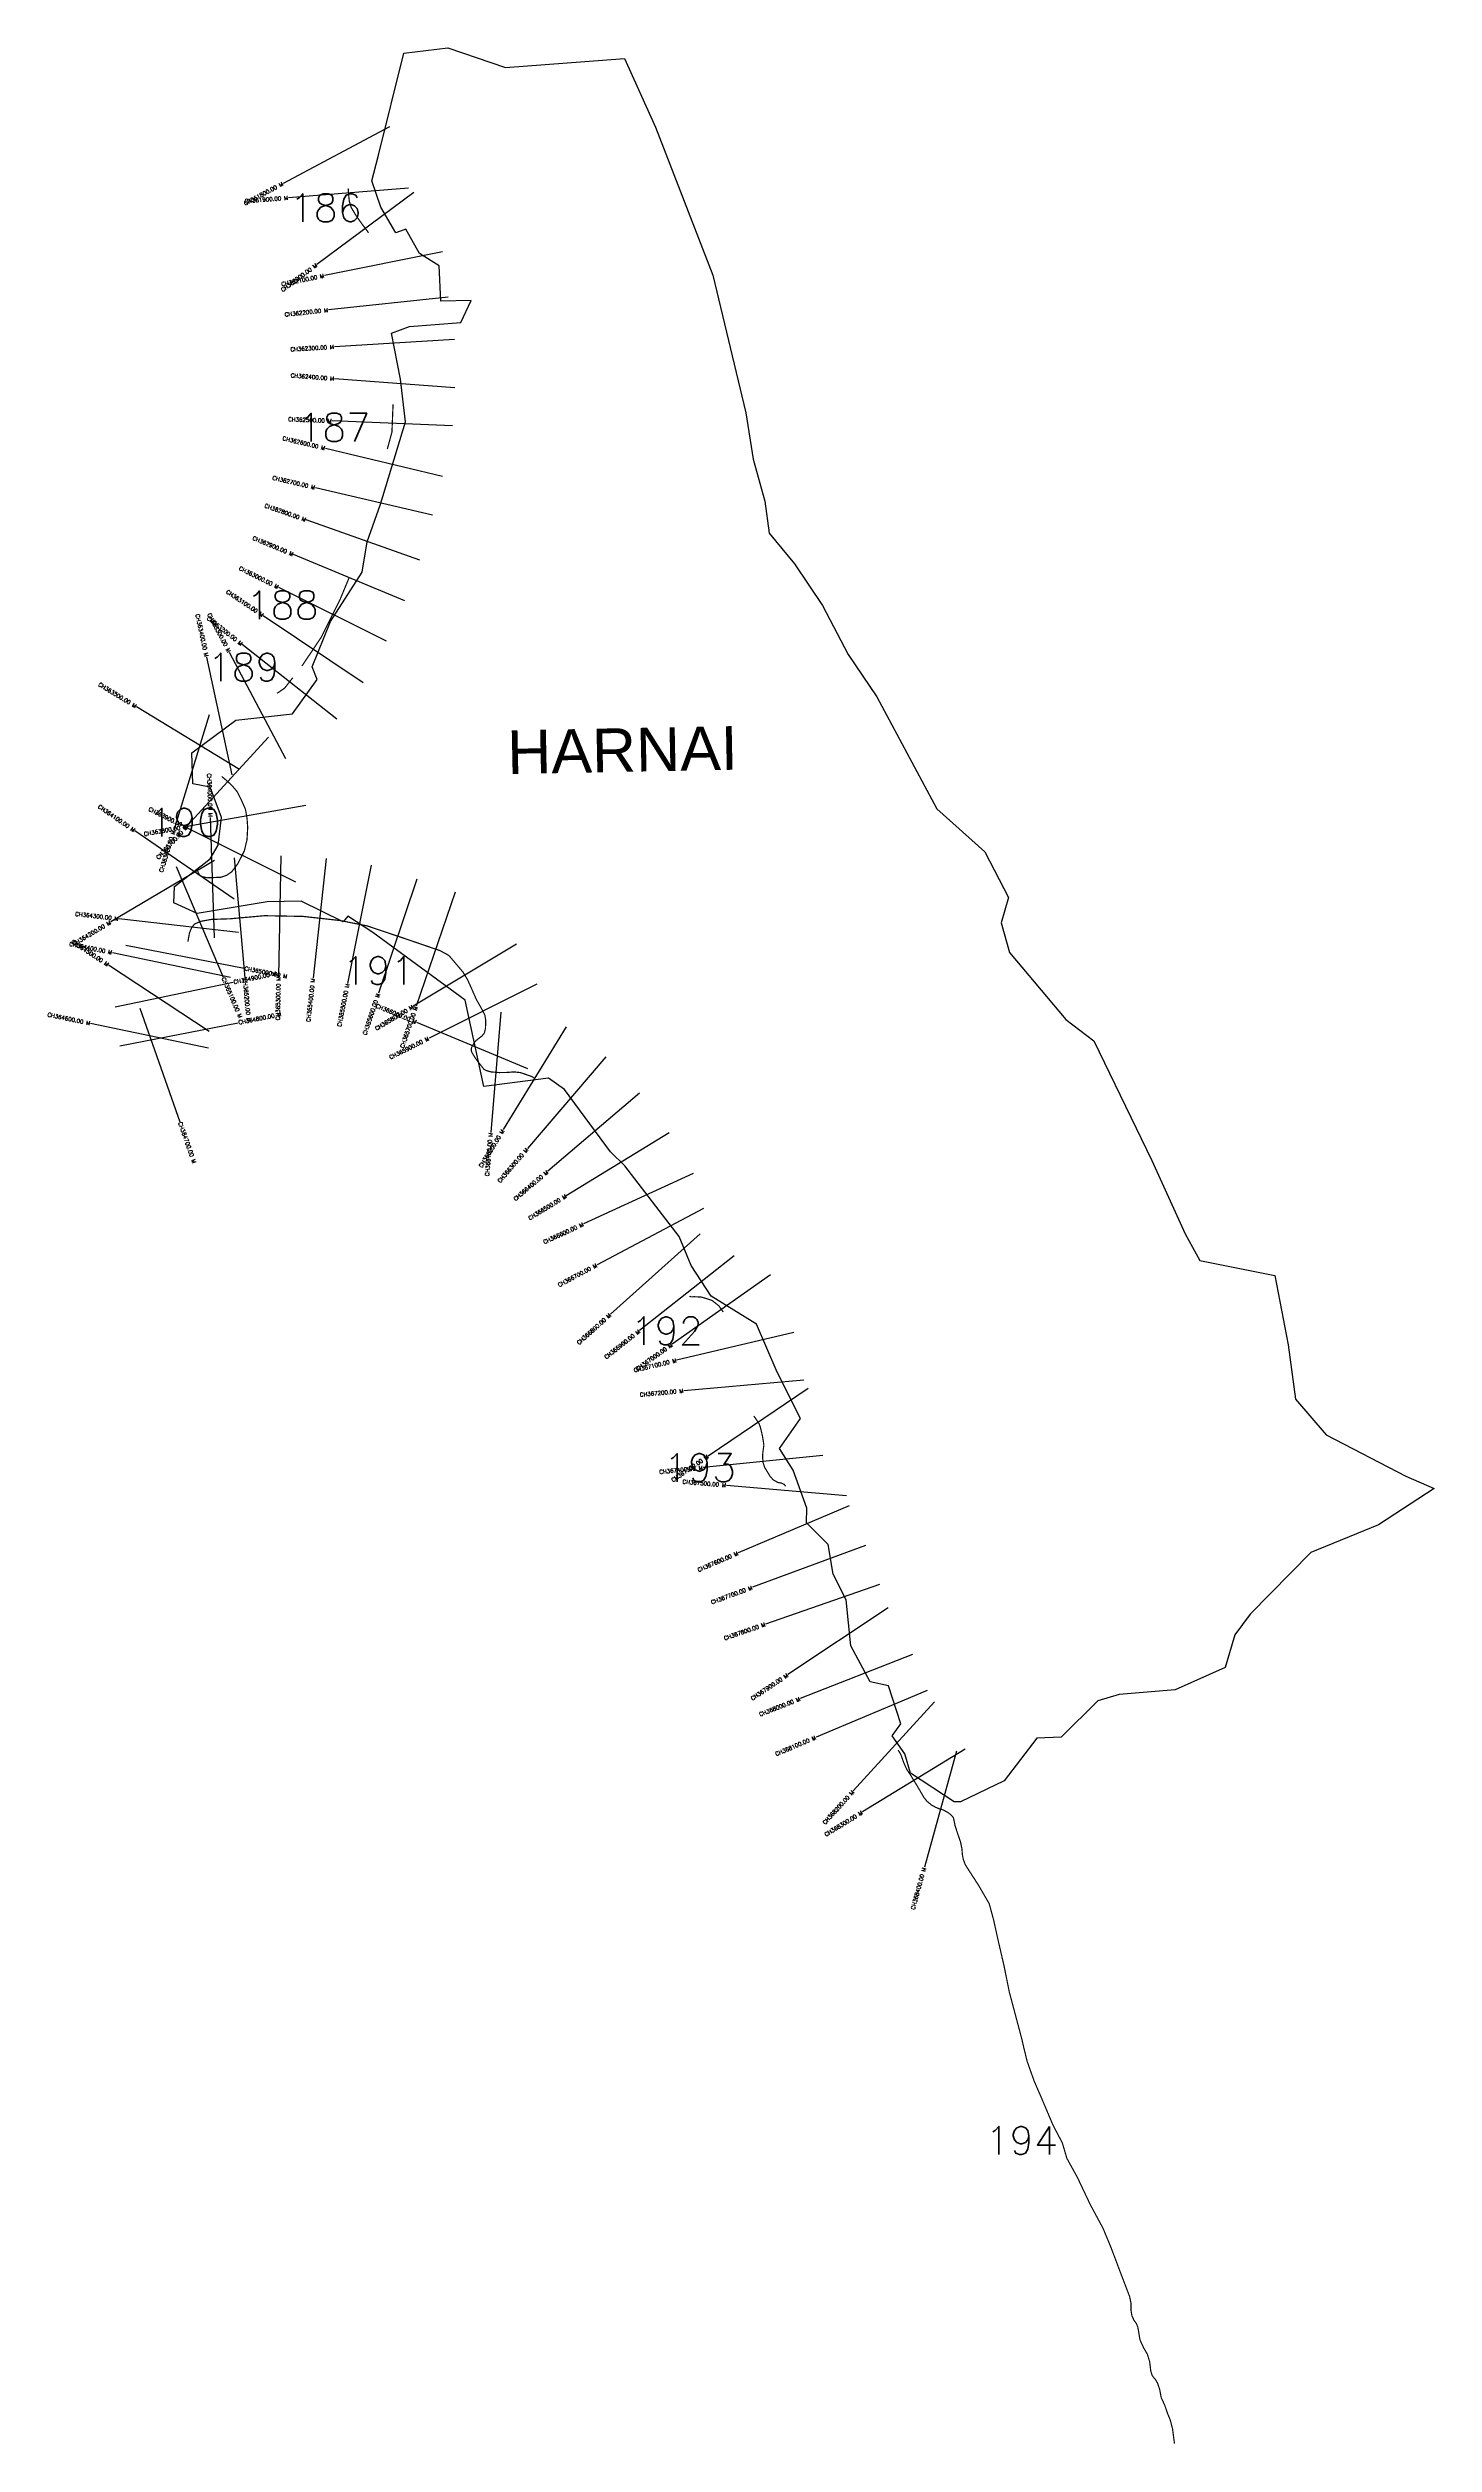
# Model space of a CAD drawing. Header units: metres. Extents: x 297192 to 300643, y 1966590 to 1972555.
import ezdxf
from ezdxf.enums import TextEntityAlignment as Align

# ---------------------------------------------------------------- set-up
doc = ezdxf.new("R2010")
doc.units = ezdxf.units.M
doc.header["$MEASUREMENT"] = 0
for name, color, linetype in [('CS', 134, 'Continuous'), ('CSMark', 6, 'Continuous'), ('NATURALLY PROTECTED', 3, 'Continuous'), ('VILLAGE NAME', 250, 'Continuous')]:
    doc.layers.add(name, color=color, linetype=linetype)
doc.styles.get("Standard").update_dxf_attribs({"font": 'simplex.shx'})

msp = doc.modelspace()

# ---------------------------------------------------------------- linework, layer by layer
at = {"color": 6, "flags": 128}
for points in [[(298331, 1972506.4), (298627.5, 1972528.3), (298704.4, 1972357.7), (298847.3, 1971988.9), (298929.5, 1971646.2), (298947.4, 1971531.2), (298976.4, 1971426.6), (298987.3, 1971347.1), (299050.5, 1971270.6), (299120.3, 1971166.9), (299184, 1971045.1), (299255.7, 1970939.6), (299405, 1970660.8), (299524.5, 1970554), (299583.3, 1970439.7), (299565.2, 1970377), (299585.7, 1970302.7), (299725.5, 1970136.1), (299795.4, 1970083), (299940.2, 1969785.1), (300023.1, 1969602.8), (300059.5, 1969536.1), (300246.1, 1969499.1), (300279.1, 1969326.5), (300297.2, 1969191.5), (300373.8, 1969102.3), (300572.2, 1968999.9), (300642.6, 1968968.9), (300503.9, 1968878.5), (300335.6, 1968809.8), (300184.4, 1968656.4), (300146.8, 1968604.8), (300122.9, 1968523.5), (299997.8, 1968467.3), (299859, 1968455.7), (299805.9, 1968440.3), (299713.9, 1968349.8), (299653.5, 1968347.7), (299572.2, 1968241.4), (299463.3, 1968189.2), (299447.8, 1968188.8), (299339.2, 1968260), (299325, 1968308.4), (299293.3, 1968353.5), (299315, 1968383.1), (299284.2, 1968477.7), (299239, 1968487.2), (299190.4, 1968577.2), (299178.6, 1968691.4), (299146.5, 1968755.6), (299133.8, 1968829.5), (299080.4, 1968883.6), (299080.9, 1968920.3), (299047.2, 1969014.1), (299013.4, 1969068.2), (299065, 1969143.2), (299007.4, 1969258.7), (298955.8, 1969377.8), (298842.5, 1969447.4), (298792.9, 1969523.7), (298763, 1969596), (298628.2, 1969772.4), (298592.3, 1969807.3), (298478, 1969962), (298438.2, 1969990.7), (298277.3, 1969969.3), (298230.9, 1970184.2), (298000.4, 1970352.9), (297938.1, 1970393.9), (297926.4, 1970379.7), (297822.6, 1970430.7), (297737.4, 1970429), (297563.1, 1970400.6), (297505.1, 1970427.1), (297507.2, 1970467.3), (297595.3, 1970536.6), (297615.5, 1970570.1), (297623.8, 1970639), (297595.6, 1970714.3), (297552.7, 1970722.9), (297550.3, 1970799.9), (297659.7, 1970881.4), (297800.9, 1970897.3), (297862.2, 1970982.3), (297849.4, 1971013.9), (297895.6, 1971126.8), (297973.8, 1971249.7), (297986.8, 1971325.5), (298019.5, 1971419.3), (298081.8, 1971624), (298069.1, 1971729.9), (298047.4, 1971845.2), (298091.5, 1971861.6), (298220.1, 1971871.6), (298245.1, 1971925.9), (298169.9, 1971924.7), (298165.5, 1972012.4), (298117, 1972042.8), (298082.9, 1972103.7), (298057.6, 1972094.6), (298020.2, 1972158.4), (297998.5, 1972223.6), (298014.1, 1972284.6), (298077.7, 1972541.6), (298187.3, 1972554.8)], [(298187.3, 1972554.8), (298331, 1972506.4)]]:
    msp.add_lwpolyline(points, dxfattribs=at)
at = {"layer": 'CS'}
for p, q in [((298042.3, 1972358.3), (297777.3, 1972217.7)), ((298089.7, 1972205.5), (297790.7, 1972182)), ((298102.5, 1972194.7), (297861.5, 1972016)), ((298174.1, 1972047.3), (297880, 1971988.1)), ((298188.4, 1971934.5), (297890.1, 1971902.6)), ((298204.2, 1971828.9), (297904.8, 1971810.9)), ((298204.5, 1971708.6), (297905.4, 1971731.4)), ((298199, 1971614.1), (297899.2, 1971626.3)), ((298174.3, 1971487.6), (297882.6, 1971557.9)), ((298149.5, 1971391.7), (297857.5, 1971460.1)), ((298117.6, 1971280), (297834.7, 1971379.8)), ((298080.2, 1971178.6), (297803.1, 1971293.6)), ((298035, 1971078), (297766.4, 1971211.8)), ((297976.5, 1970974), (297727.6, 1971141.5)), ((297650.7, 1970745.4), (297587.2, 1971038.6)), ((297784.1, 1970784.9), (297644, 1971050.2)), ((297911.4, 1970884.3), (297675.3, 1971069.5)), ((297668.4, 1970758.7), (297412.2, 1970914.8)), ((297592.9, 1970894.6), (297505.1, 1970607.7)), ((297740.8, 1970839), (297537.9, 1970617.9)), ((297834.2, 1970668.7), (297538.7, 1970616.8)), ((297606.4, 1970339.6), (297596.7, 1970639.5)), ((297655.5, 1970435.8), (297408.3, 1970605.7)), ((297809.3, 1970477.9), (297541, 1970612.1)), ((297606.3, 1970532), (297348.2, 1970379.1)), ((297510.8, 1970517.5), (297628.4, 1970241.5)), ((297655.4, 1970538.5), (297682.2, 1970239.7)), ((297771.2, 1970544), (297765.8, 1970244)), ((297884.7, 1970537.4), (297851.8, 1970239.3)), ((297996.1, 1970520.4), (297937.9, 1970226.1)), ((298110.3, 1970485.9), (298014.6, 1970201.6)), ((298205.7, 1970453.4), (298108.6, 1970169.6)), ((297666.6, 1970353), (297368.5, 1970387)), ((297385.7, 1970321.2), (297680.2, 1970264)), ((298358.3, 1970323.8), (298101.2, 1970169.1)), ((297593.2, 1970106.5), (297342.7, 1970271.6)), ((297646, 1970241), (297352.3, 1970302.5)), ((297359.5, 1970167.9), (297653.2, 1970229.1)), ((298408.8, 1970224.4), (298140.5, 1970090.1)), ((297420.8, 1970164.9), (297520.3, 1969881.9)), ((298319.3, 1970154.4), (298294.1, 1969855.4)), ((297591.5, 1970064.8), (297297.8, 1970126.4)), ((297370.8, 1970070.4), (297665.2, 1970128.4)), ((298386.9, 1970013.5), (298110, 1970128.9)), ((298482.1, 1970117.9), (298325.2, 1969862.1)), ((298580.3, 1970043.2), (298385.4, 1969815.2)), ((298664.7, 1969953), (298436.2, 1969758.6)), ((298738.4, 1969854.1), (298482.3, 1969697.7)), ((298797.7, 1969752.6), (298525.1, 1969627.3)), ((298824, 1969666.1), (298558.9, 1969525.7)), ((298815.5, 1969603), (298592.2, 1969402.6)), ((298900.4, 1969547.8), (298664.9, 1969362)), ((298991, 1969501.1), (298746, 1969328.1)), ((299048.9, 1969357.4), (298757, 1969288.2)), ((299073.4, 1969238.7), (298774.6, 1969212)), ((299084.2, 1969217.8), (298835.7, 1969049.7)), ((299121.2, 1969051.3), (298822.7, 1969020.9)), ((299179.6, 1968950.6), (298880.7, 1968976.6)), ((299186.4, 1968925.8), (298910.3, 1968808.4)), ((299227.4, 1968826.6), (298945.9, 1968723)), ((299261.8, 1968729.8), (298978.4, 1968631.4)), ((299283.6, 1968672.2), (299034.1, 1968505.6)), ((299344.1, 1968555.3), (299064.8, 1968445.8)), ((299380.4, 1968466), (299103.9, 1968349.8)), ((299398.5, 1968438.1), (299196.8, 1968216)), ((299475.6, 1968320.1), (299219.7, 1968163.6)), ((299453.3, 1968315.4), (299373.7, 1968026.1))]:
    msp.add_line(p, q, dxfattribs=at)
at = {"layer": 'NATURALLY PROTECTED', "const_width": 3, "flags": 128}
for points in [[(297939.3, 1972205), (297941.2, 1972180.8), (297942.2, 1972172.3), (297946.6, 1972158), (297958, 1972138.8), (297971.1, 1972120.1), (297990, 1972094.6)], [(298051, 1971667.6), (298048.2, 1971598.7), (298036.7, 1971556.2)], [(297942.1, 1971237.2), (297919.1, 1971181.9), (297872.2, 1971087.7), (297824.2, 1971016.4)], [(297801.4, 1970987.2), (297781, 1970961.2), (297762.3, 1970948.2)], [(297624.3, 1970741.4), (297633.7, 1970733.6), (297650.3, 1970718.4), (297662.9, 1970703.2), (297673.1, 1970683.1), (297683.5, 1970659.7), (297687.5, 1970636.7), (297689.1, 1970614.3), (297687.3, 1970583.3), (297680.7, 1970556.1), (297665.1, 1970525), (297649.7, 1970504.3), (297636.5, 1970495.1), (297623, 1970490.5), (297605.8, 1970489.7), (297588.5, 1970489.1), (297575.6, 1970491.9), (297569.2, 1970496.1), (297565.4, 1970503.5), (297565, 1970506)], [(297540.2, 1970329.9), (297544.3, 1970352.4), (297550, 1970365.6), (297556.7, 1970374), (297572.7, 1970380.8), (297598.5, 1970385.4), (297646.4, 1970387.1), (297730.6, 1970394.7), (297826.5, 1970393), (297918.4, 1970382.8), (297986, 1970369.5), (298087.9, 1970335.2), (298167.8, 1970307.8), (298189.9, 1970295.8), (298207.9, 1970274.6), (298224.8, 1970254.7), (298236.2, 1970235.8), (298244.9, 1970216.8), (298258.2, 1970186.5), (298274.7, 1970157.3), (298279.4, 1970147.9), (298281.5, 1970134.8), (298281.2, 1970115), (298278.4, 1970102.9), (298272.2, 1970095.2), (298261.3, 1970086.9), (298255.2, 1970081.4), (298248.5, 1970071.4), (298246.1, 1970065.5), (298245.6, 1970059), (298247.8, 1970053.2), (298256, 1970039.9), (298266.4, 1970026.2), (298277.6, 1970012), (298285.7, 1970008.4), (298294.6, 1970005.9), (298315.3, 1970004.2), (298333.5, 1970004.5), (298352.1, 1970005.9), (298368.5, 1970004.1), (298396.5, 1969994.3), (298404.4, 1969989.5)], [(298789, 1969447.9), (298789.1, 1969447.7), (298793.5, 1969445.8), (298800.7, 1969446.2), (298817.6, 1969445.5), (298827.1, 1969442.9), (298845.3, 1969436.9), (298862.2, 1969423.4), (298873.1, 1969408.1)], [(298949.2, 1969149.3), (298949.9, 1969148.2), (298953.2, 1969143.6), (298962.3, 1969130.2), (298965.7, 1969120.4), (298970.7, 1969099.1), (298972.9, 1969085.3), (298974.2, 1969076.5), (298972.5, 1969065.6), (298971.5, 1969057.3), (298970.9, 1969046.8), (298972.2, 1969033.5), (298975.9, 1969021.7), (298989.4, 1968999.4), (298997.1, 1968990.7), (299008.8, 1968983.9), (299017.7, 1968982.4), (299024.9, 1968979.1), (299028.2, 1968974.3)], [(299308.2, 1968317.3), (299309.5, 1968316.1), (299314.8, 1968307.3), (299322.9, 1968284.9), (299329.9, 1968269.6), (299339, 1968255.9), (299355.4, 1968229.2), (299372.6, 1968199.8), (299379.9, 1968190.5), (299391.4, 1968181), (299401.4, 1968175.5), (299411, 1968171.4), (299419.8, 1968169), (299430.2, 1968163.6), (299439.3, 1968157.2), (299446, 1968149.4), (299447.4, 1968143.1), (299450.1, 1968129.5), (299456.2, 1968110.8), (299463.7, 1968088.9), (299467.3, 1968071.2), (299468.3, 1968057.3), (299470.7, 1968045.2), (299475.6, 1968032.4), (299486.1, 1968015.8), (299508.6, 1967981), (299535.1, 1967935.4), (299546, 1967895.2), (299557.6, 1967842.7), (299571.9, 1967781.2), (299584.9, 1967716.5), (299616.7, 1967596.8), (299618.2, 1967589.7), (299629.3, 1967543.5), (299647.3, 1967493), (299664.5, 1967453.5), (299693.8, 1967384.3), (299717.2, 1967339.7), (299728.5, 1967301.3), (299754.6, 1967254.1), (299786.7, 1967186.3), (299818.7, 1967126.8), (299838.2, 1967079.8), (299861.5, 1967018), (299877.9, 1966975.1), (299884.6, 1966957.6), (299888.2, 1966940.2), (299888.2, 1966922.2), (299890.5, 1966909), (299895.8, 1966897.9), (299901.4, 1966890.3), (299905.1, 1966881.1), (299907.3, 1966868.1), (299910.4, 1966850.1), (299913.9, 1966841.7), (299919.9, 1966829), (299928.9, 1966813.8), (299934.5, 1966795.1), (299937.3, 1966772.3), (299940.4, 1966762), (299943.3, 1966757.5), (299949.5, 1966749.9), (299954.1, 1966741.9), (299959.4, 1966726.7), (299963.3, 1966705.7), (299971.7, 1966687.8), (299979.4, 1966665.6), (299985.6, 1966650.7), (299991.4, 1966628.6), (299996.2, 1966592.3), (299996.7, 1966591.7)]]:
    msp.add_lwpolyline(points, dxfattribs=at)

# ---------------------------------------------------------------- texts
at = {"char_height": 70, "attachment_point": 1}
for s, insert in [('186', (297793.3, 1972192)), ('187', (297814.4, 1971645.5)), ('188', (297685.9, 1971203.2)), ('189', (297589, 1971048.5)), ('190', (297442.6, 1970662.2)), ('191', (297925.2, 1970293.1)), ('192', (298642.3, 1969396.3)), ('193', (298725, 1969055.7)), ('194', (299526.1, 1967380.9))]:
    msp.add_mtext_dynamic_manual_height_columns(s, width=95.172, gutter_width=1, heights=[0], dxfattribs=dict(at, insert=insert))
at = {"layer": 'CSMark'}
for s, rotation, p in [('CH361800.00 M', 27.92887, (297776.4, 1972217.3)), ('CH361900.00 M', 4.50234, (297789.7, 1972181.9)), ('CH362000.00 M', 36.54146, (297860.7, 1972015.4)), ('CH362100.00 M', 11.3866, (297879, 1971987.9)), ('CH362200.00 M', 6.09331, (297889.1, 1971902.5)), ('CH362300.00 M', 3.45487, (297903.8, 1971810.8)), ('CH362400.00 M', 355.64632, (297904.4, 1971731.5)), ('CH362500.00 M', 357.66174, (297898.2, 1971626.3)), ('CH362600.00 M', 346.44902, (297881.7, 1971558.1)), ('CH362700.00 M', 346.80972, (297856.5, 1971460.4)), ('CH362800.00 M', 340.58567, (297833.7, 1971380.1)), ('CH362900.00 M', 337.47246, (297802.1, 1971293.9)), ('CH363000.00 M', 333.51488, (297765.5, 1971212.2)), ('CH363100.00 M', 326.06234, (297726.8, 1971142.1)), ('CH363400.00 M', 282.23578, (297586.9, 1971039.6)), ('CH363200.00 M', 321.88972, (297674.5, 1971070.1)), ('CH363300.00 M', 297.84298, (297643.5, 1971051)), ('CH363500.00 M', 328.65582, (297411.3, 1970915.3)), ('CH364000.00 M', 271.85794, (297596.7, 1970640.5)), ('CH364100.00 M', 325.48767, (297407.4, 1970606.3)), ('CH363800.00 M', 9.96541, (297537.8, 1970616.6)), ('CH363900.00 M', 333.42152, (297540.1, 1970612.6)), ('CH363700.00 M', 47.45422, (297537.3, 1970617.2)), ('CH363600.00 M', 72.98045, (297504.8, 1970606.8)), ('CH364200.00 M', 30.64117, (297347.4, 1970378.6)), ('CH364300.00 M', 353.50484, (297367.5, 1970387.1)), ('CH364400.00 M', 348.18006, (297351.4, 1970302.7)), ('CH364500.00 M', 326.60303, (297341.9, 1970272.1)), ('CH365300.00 M', 88.9726, (297765.8, 1970243)), ('CH365400.00 M', 83.7016, (297851.7, 1970238.3)), ('CH365500.00 M', 78.81458, (297937.7, 1970225.1)), ('CH365600.00 M', 71.40614, (298014.3, 1970200.6)), ('CH364600.00 M', 348.15494, (297296.9, 1970126.6)), ('CH365800.00 M', 31.03557, (298100.4, 1970168.6)), ('CH366000.00 M', 337.36948, (298109.1, 1970129.3)), ('CH365700.00 M', 71.11419, (298108.2, 1970168.6)), ('CH365900.00 M', 26.579, (298139.6, 1970089.7)), ('CH366200.00 M', 58.47169, (298324.7, 1969861.3)), ('CH366100.00 M', 85.18229, (298294, 1969854.4)), ('CH366300.00 M', 49.48763, (298384.7, 1969814.4)), ('CH366400.00 M', 40.39152, (298435.5, 1969758)), ('CH366500.00 M', 31.40581, (298481.5, 1969697.2)), ('CH366600.00 M', 24.67486, (298524.2, 1969626.9)), ('CH366700.00 M', 27.91081, (298558, 1969525.2)), ('CH366800.00 M', 41.9124, (298591.5, 1969402)), ('CH366900.00 M', 38.28211, (298664.1, 1969361.3)), ('CH367000.00 M', 35.23313, (298745.1, 1969327.5)), ('CH367100.00 M', 13.33341, (298756, 1969287.9)), ('CH367200.00 M', 5.1109, (298773.6, 1969211.9)), ('CH367400.00 M', 5.80841, (298821.7, 1969020.8)), ('CH367300.00 M', 34.07247, (298834.9, 1969049.1)), ('CH367500.00 M', 355.04229, (298879.7, 1968976.7)), ('CH367600.00 M', 23.04342, (298909.4, 1968808)), ('CH367700.00 M', 20.21335, (298944.9, 1968722.6)), ('CH367800.00 M', 19.15067, (298977.5, 1968631)), ('CH367900.00 M', 33.72169, (299033.2, 1968505.1)), ('CH368000.00 M', 21.40929, (299063.9, 1968445.4)), ('CH368100.00 M', 22.80159, (299103, 1968349.4)), ('CH368200.00 M', 47.76953, (299196.2, 1968215.2)), ('CH368300.00 M', 31.44468, (299218.8, 1968163)), ('CH368400.00 M', 74.61357, (299373.4, 1968025.2))]:
    msp.add_text(s, height=10, rotation=rotation, dxfattribs=at).set_placement(p, align=Align.MIDDLE_RIGHT)
for s, rotation, p in [('CH365000.00 M', 348.99592, (297681.2, 1970263.8)), ('CH365100.00 M', 293.07886, (297628.8, 1970240.6)), ('CH364900.00 M', 11.75771, (297654.2, 1970229.3)), ('CH365200.00 M', 275.13193, (297682.3, 1970238.7)), ('CH364800.00 M', 11.14639, (297666.2, 1970128.6)), ('CH364700.00 M', 289.3602, (297520.6, 1969881))]:
    msp.add_text(s, height=10, rotation=rotation, dxfattribs=at).set_placement(p, align=Align.MIDDLE_LEFT)
at = {"layer": 'VILLAGE NAME', "insert": (298334.1, 1970855.9), "char_height": 108.748, "attachment_point": 1, "rotation": 1.10283}
msp.add_mtext_dynamic_manual_height_columns('{\\fArial|b0|i0|c0|p34;HARNAI}', width=1571.314, gutter_width=543.7, heights=[0], dxfattribs=at)

doc.saveas('drawing.dxf')
